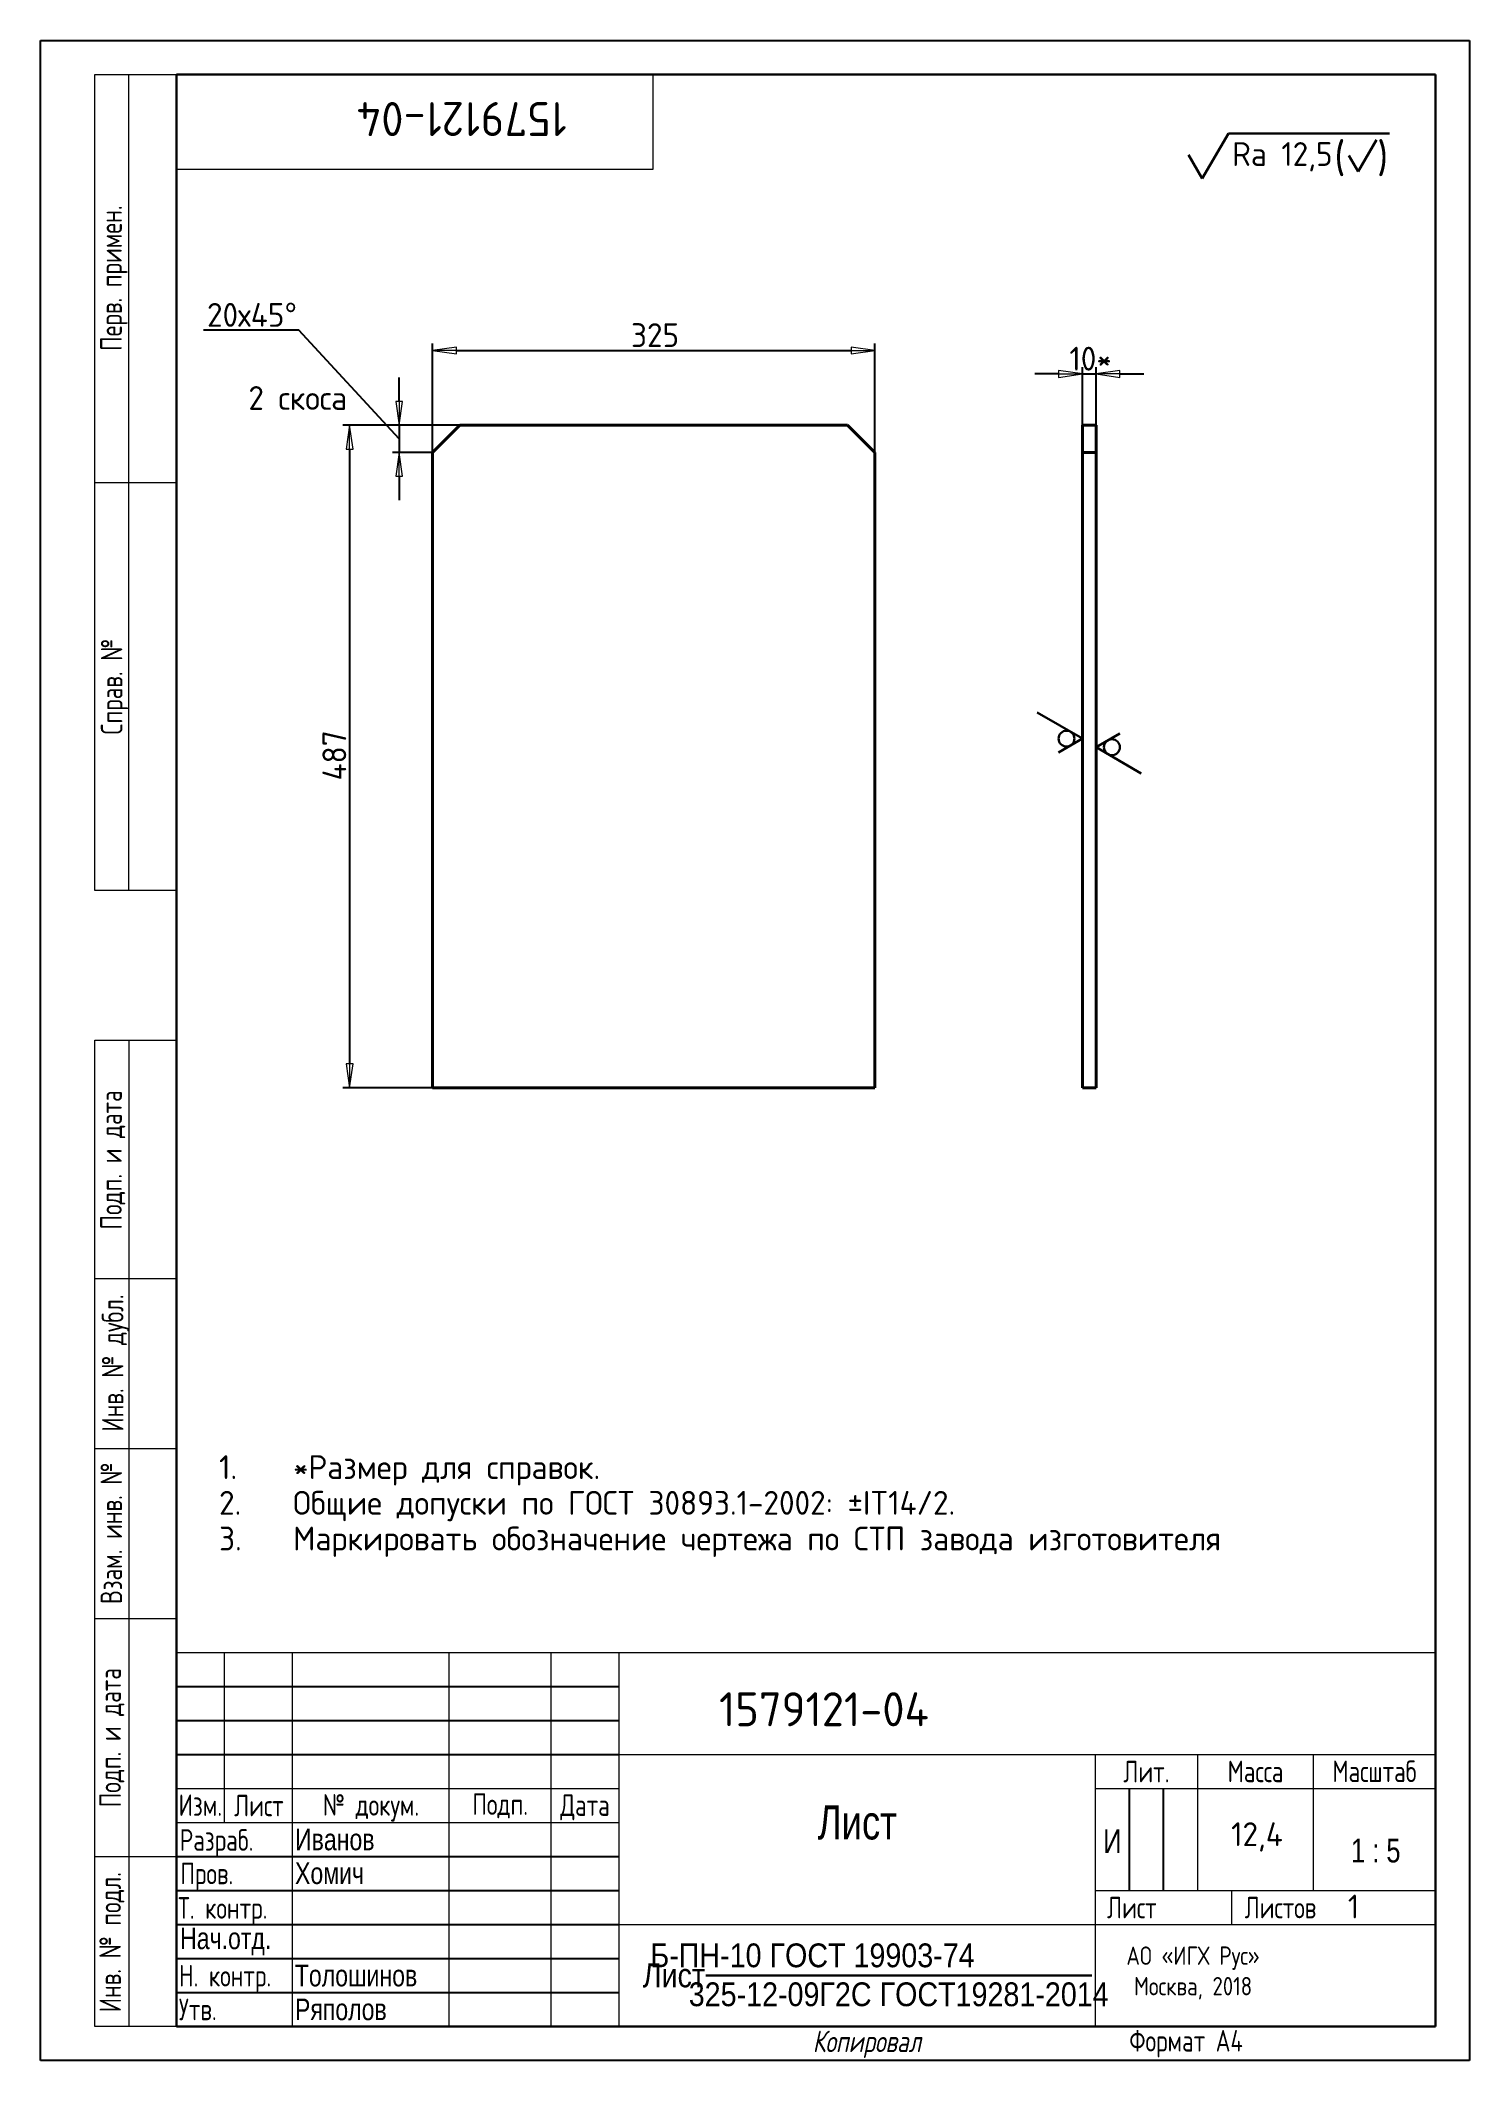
# Model space of a CAD drawing. Header units: millimetres. Extents: x 0 to 4514, y 0 to 1551.
# Drawn here: x 0 to 1050, y 0 to 1485 of the extents above.
import ezdxf
from ezdxf.enums import TextEntityAlignment as Align

# ---------------------------------------------------------------- set-up
doc = ezdxf.new("R2018")
doc.units = ezdxf.units.MM
doc.header["$LTSCALE"] = 5
for name, color, linetype, lineweight in [('Text', 3, 'Continuous', 18), ('Видимый контур (ГОСТ)', 5, 'Continuous', 40), ('Заголовок (ГОСТ)', 3, 'Continuous', 18), ('Кромка (ГОСТ)', 7, 'Continuous', 30), ('Обозначение (ГОСТ)', 3, 'Continuous', 18), ('Размер (ГОСТ)', 3, 'Continuous', 18), ('Эскизная геометрия (ГОСТ)', 3, 'Continuous', 18)]:
    doc.layers.add(name, color=color, linetype=linetype, lineweight=lineweight)
doc.styles.add('Style1_182', font='RomanS.shx', dxfattribs={"width": 0.9})
doc.styles.add('Альтернативный текст (ГОСТ)', font='arial.ttf', dxfattribs={"width": 0.8})
doc.styles.add('Обычный текст (ГОСТ)', font='GOST Common.ttf')
doc.styles.add('Стиль текста112', font='GOST Common Italic.ttf', dxfattribs={"width": 0.8})
doc.styles.add('Стиль текста137', font='GOST Common Italic.ttf', dxfattribs={"width": 0.7})
doc.styles.add('Стиль текста139', font='GOST Common Italic.ttf', dxfattribs={"width": 0.7})
doc.styles.add('Стиль текста157', font='GOST Common.ttf', dxfattribs={"width": 0.8})
doc.styles.add('Стиль текста160', font='GOST Common.ttf')
doc.styles.add('Стиль текста162', font='GOST Common.ttf', dxfattribs={"width": 0.9})
doc.styles.add('Стиль текста163', font='GOST Common.ttf', dxfattribs={"width": 0.8})
doc.styles.add('Стиль текста164', font='GOST Common.ttf', dxfattribs={"width": 0.8})
doc.styles.add('Стиль текста195', font='GOST Common.ttf', dxfattribs={"width": 1.2})
doc.styles.add('Стиль текста81', font='GOST Common Italic.ttf', dxfattribs={"width": 0.8})
doc.dimstyles.new('Обычный (ГОСТ)', dxfattribs={"dimscale": 5, "dimtxt": 3.5, "dimasz": 3.5, "dimexe": 1, "dimexo": 0, "dimgap": 0.5, "dimtad": 1, "dimrnd": 1e-08, "dimtxsty": 'Обычный текст (ГОСТ)', "dimblk": 'Filled-1', "dimcen": 0.09, "dimdle": 15, "dimclrd": 256, "dimclre": 256, "dimclrt": 256, "dimazin": 2, "dimtfac": 0.714286, "dimtdec": 3, "dimtmove": 0, "dimatfit": 3, "dimfxl": 1, "dimtolj": 1, "dimlwd": 25, "dimlwe": 25, "dimarcsym": 0})

msp = doc.modelspace()

# ---------------------------------------------------------------- texts
at = {"layer": 'Обозначение (ГОСТ)', "style": 'Обычный текст (ГОСТ)'}
for s, p in [('1. ', (131.25, 427.5)), (' *Размер для справок.', (175, 427.5)), ('2. ', (131.25, 401.25)), (' Общие допуски по ГОСТ 30893.1-2002: ±IT14/2.', (175, 401.25)), ('3. ', (131.25, 375)), (' Маркировать обозначение чертежа по СТП завода изготовителя', (175, 375))]:
    msp.add_text(s, height=17.5, dxfattribs=at).set_placement(p)
at = {"layer": 'Обозначение (ГОСТ)', "insert": (386.709, 1414.713), "char_height": 25, "width": 195.04579, "attachment_point": 1, "rotation": 180, "style": 'Стиль текста195'}
msp.add_mtext('{\\fGOST Common|b0|i0;\\H25.0000;1579121-04}', dxfattribs=at)
at = {"layer": 'Обозначение (ГОСТ)', "attachment_point": 1}
for s, insert, char_height, width, style in [('{\\fGOST Common|b0|i0;2 скоса}', (152.803, 1230.895), 17.5, 77.76644, 'Обычный текст (ГОСТ)'), ('{\\fGOST Common|b0|i0;\\H25.0000;1579121-04}', (498.573, 270.753), 25, 195.04579, 'Стиль текста195'), ('{\\fGOST Common|b0|i0;12,4}', (874.811, 175.192), 17.5, 41.1199, 'Обычный текст (ГОСТ)')]:
    msp.add_mtext(s, dxfattribs=dict(at, insert=insert, char_height=char_height, width=width, style=style))
at = {"layer": 'Обозначение (ГОСТ)', "insert": (960.565, 121.992), "char_height": 17.5, "attachment_point": 1, "style": 'Обычный текст (ГОСТ)'}
msp.add_mtext('{\\fGOST Common|b0|i0;1}', dxfattribs=at)

# ---------------------------------------------------------------- blocks, each defined once
blk = doc.blocks.new('Filled-1')
at = {"color": 0}
for p, q in [((0, 0), (-1, 0.143)), ((-1, 0.143), (-1, -0.143)), ((-1, 0), (0, 0)), ((-1, -0.143), (0, 0))]:
    blk.add_line(p, q, dxfattribs=at)
at = {"color": 0, "flags": 128}
blk.add_lwpolyline([(-1, -0.143), (0, 0), (-1, 0.143), (-1, -0.143)], dxfattribs=at)
at = {"color": 0}
blk.add_solid([(-1, -0.143), (0, 0), (-1, 0.143), (-1, -0.143)], dxfattribs=at)
blk = doc.blocks.new('*D14')
at = {"layer": 'Defpoints', "color": 0, "linetype": 'Continuous', "transparency": 16777216}
for p in [(308.1, 1202.1), (227.2, 715.1), (288.1, 715.1)]:
    blk.add_point(p, dxfattribs=at)
at = {"layer": 'Размер (ГОСТ)', "linetype": 'Continuous', "lineweight": 25, "transparency": 16777216}
for p, q in [((308.1, 1202.1), (222.2, 1202.1)), ((227.2, 1184.6), (227.2, 732.6)), ((288.1, 715.1), (222.2, 715.1))]:
    blk.add_line(p, q, dxfattribs=at)
at = {"layer": 'Размер (ГОСТ)', "linetype": 'Continuous', "lineweight": 25, "transparency": 16777216, "xscale": 17.5, "yscale": 17.5, "zscale": 17.5}
for p, rotation in [((227.2, 1202.1), 90), ((227.2, 715.1), 270)]:
    blk.add_blockref('Filled-1', p, dxfattribs=dict(at, rotation=rotation))
at = {"layer": 'Размер (ГОСТ)', "linetype": 'Continuous', "lineweight": 25, "transparency": 16777216, "insert": (207.2, 941), "char_height": 17.5, "attachment_point": 1, "rotation": 90, "style": 'Обычный текст (ГОСТ)'}
blk.add_mtext('\\A1;487', dxfattribs=at)
blk = doc.blocks.new('*D15')
at = {"layer": 'Defpoints', "color": 0, "linetype": 'Continuous', "transparency": 16777216}
for p in [(613.1, 1257.1), (288.1, 1182.1), (613.1, 1182.1)]:
    blk.add_point(p, dxfattribs=at)
at = {"layer": 'Размер (ГОСТ)', "linetype": 'Continuous', "lineweight": 25, "transparency": 16777216}
for p, q in [((288.1, 1182.1), (288.1, 1262.1)), ((305.6, 1257.1), (595.6, 1257.1)), ((613.1, 1182.1), (613.1, 1262.1))]:
    blk.add_line(p, q, dxfattribs=at)
at = {"layer": 'Размер (ГОСТ)', "linetype": 'Continuous', "lineweight": 25, "transparency": 16777216, "xscale": 17.5, "yscale": 17.5, "zscale": 17.5, "rotation": 180}
blk.add_blockref('Filled-1', (288.1, 1257.1), dxfattribs=at)
at = {"layer": 'Размер (ГОСТ)', "linetype": 'Continuous', "lineweight": 25, "transparency": 16777216, "xscale": 17.5, "yscale": 17.5, "zscale": 17.5}
blk.add_blockref('Filled-1', (613.1, 1257.1), dxfattribs=at)
at = {"layer": 'Размер (ГОСТ)', "linetype": 'Continuous', "lineweight": 25, "transparency": 16777216, "insert": (433.9, 1277.1), "char_height": 17.5, "attachment_point": 1, "style": 'Обычный текст (ГОСТ)'}
blk.add_mtext('\\A1;325', dxfattribs=at)
blk = doc.blocks.new('*D16')
at = {"layer": 'Defpoints', "color": 0, "linetype": 'Continuous', "transparency": 16777216}
for p in [(308.1, 1202.1), (263.6, 1182.1), (288.1, 1182.1)]:
    blk.add_point(p, dxfattribs=at)
at = {"layer": 'Размер (ГОСТ)', "linetype": 'Continuous', "lineweight": 25, "transparency": 16777216}
for p, q in [((189.8, 1272), (119.9, 1272)), ((263.6, 1192.1), (189.8, 1272)), ((263.6, 1219.6), (263.6, 1237.1)), ((308.1, 1202.1), (258.6, 1202.1)), ((263.6, 1202.1), (263.6, 1182.1)), ((263.6, 1202.1), (263.6, 1182.1)), ((288.1, 1182.1), (258.6, 1182.1)), ((263.6, 1164.6), (263.6, 1147.1))]:
    blk.add_line(p, q, dxfattribs=at)
at = {"layer": 'Размер (ГОСТ)', "linetype": 'Continuous', "lineweight": 25, "transparency": 16777216, "xscale": 17.5, "yscale": 17.5, "zscale": 17.5}
for p, rotation in [((263.6, 1202.1), 270), ((263.6, 1182.1), 90)]:
    blk.add_blockref('Filled-1', p, dxfattribs=dict(at, rotation=rotation))
at = {"layer": 'Размер (ГОСТ)', "linetype": 'Continuous', "lineweight": 25, "transparency": 16777216, "insert": (122.4, 1292), "char_height": 17.5, "attachment_point": 1, "style": 'Обычный текст (ГОСТ)'}
blk.add_mtext('\\A1;\\fGOST Common|b0|i0;\\H17.5000;20х45\\fAIGDT|b0|i0;\\H17.5000;~', dxfattribs=at)
blk = doc.blocks.new('Обозначение шероховатости_4')
at = {"layer": 'Эскизная геометрия (ГОСТ)', "lineweight": 30}
for p, q in [((0, 0), (1.097, 1.9)), ((1.097, 1.9), (7.864, 1.9)), ((-0.577, 1), (0, 0)), ((6.158, 0.967), (6.543, 0.3)), ((6.543, 0.3), (7.313, 1.633))]:
    blk.add_line(p, q, dxfattribs=at)
at = {"layer": 'Обозначение (ГОСТ)', "attachment_point": 7, "style": 'Обычный текст (ГОСТ)'}
for s, insert, char_height in [('\\A1;\\fGOST Common|b0|i0;\\H1.0000;Ra 12,5', (1.251, 0.3), 1), ('\\A1;\\fGOST Common|b0|i0;\\H1.3000;(', (5.543, 0.1), 1.3), ('\\A1;\\fGOST Common|b0|i0;\\H1.3000;)', (7.343, 0.1), 1.3)]:
    blk.add_mtext(s, dxfattribs=dict(at, insert=insert, char_height=char_height))
blk = doc.blocks.new('ГОСТ - Доп. графы 1')
at = {"layer": 'Эскизная геометрия (ГОСТ)'}
for p, q in [((-12, 0), (-12, 145)), ((-12, 145), (0, 145)), ((-7, 145), (-7, 0)), ((-12, 110), (-7, 110)), ((-7, 110), (0, 110)), ((-12, 85), (-7, 85)), ((-7, 85), (0, 85)), ((-12, 60), (-7, 60)), ((-7, 60), (0, 60)), ((-12, 25), (-7, 25)), ((-7, 25), (0, 25)), ((0, 0), (-12, 0))]:
    blk.add_line(p, q, dxfattribs=at)
at = {"layer": 'Обозначение (ГОСТ)', "char_height": 3.17, "attachment_point": 5, "rotation": 90, "style": 'Альтернативный текст (ГОСТ)'}
for s, insert, width in [('\\fGOST Common|b0|i0;\\H3.1700;Подп. и дата', (-9.37, 127.41), 34.7679), ('\\fGOST Common|b0|i0;\\H3.1700;Инв. № дубл.', (-8.95, 97.55), 24.8438), ('\\fGOST Common|b0|i0;\\H3.1700;Взам. инв. №', (-9.58, 72.53), 24.8669), ('\\fGOST Common|b0|i0;\\H3.1700;Подп. и дата', (-9.5, 42.47), 35.1486), ('\\fGOST Common|b0|i0;\\H3.1700;Инв. № подл.', (-9.5, 12.41), 24.9618)]:
    blk.add_mtext(s, dxfattribs=dict(at, insert=insert, width=width))
at = {"layer": 'Обозначение (ГОСТ)', "style": 'Стиль текста112', "width": 0.8}
for tag, p in [('Подп._и_дата_2', (-3.53, 127.51)), ('Инв._номер_дубликата', (-3.41, 97.47)), ('Взамен_инв._номера', (-3.46, 72.53)), ('Подп._и_дата_1', (-3.42, 42.35)), ('ИНВЕНТАРНЫЙ_НОМЕР', (-3.33, 12.68))]:
    blk.add_attdef(tag, text='', height=3.17, rotation=90, dxfattribs=at).set_placement(p, align=Align.MIDDLE_CENTER)
blk = doc.blocks.new('ГОСТ - Доп. графы 2')
at = {"layer": 'Эскизная геометрия (ГОСТ)'}
for p, q in [((-12, 0), (-12, 120)), ((-12, 120), (0, 120)), ((-7, 0), (-7, 120)), ((-12, 60), (0, 60)), ((0, 0), (-12, 0))]:
    blk.add_line(p, q, dxfattribs=at)
at = {"layer": 'Обозначение (ГОСТ)', "char_height": 3.17, "attachment_point": 5, "rotation": 90, "style": 'Альтернативный текст (ГОСТ)'}
for s, insert, width in [('\\fGOST Common|b0|i0;\\H3.1700;Перв. примен.', (-9.19, 90.05), 60.0143), ('\\fGOST Common|b0|i0;\\H3.1700;Справ. №', (-9.1, 30), 59.9357)]:
    blk.add_mtext(s, dxfattribs=dict(at, insert=insert, width=width))
at = {"layer": 'Обозначение (ГОСТ)', "style": 'Стиль текста112', "width": 0.8}
for tag, p in [('Первичная_применяемость', (-3.65, 90.03)), ('Справочный_номер', (-3.55, 30.02))]:
    blk.add_attdef(tag, text='', height=3.17, rotation=90, dxfattribs=at).set_placement(p, align=Align.MIDDLE_CENTER)
blk = doc.blocks.new('ГОСТ - Доп. графы 3')
at = {"layer": 'Эскизная геометрия (ГОСТ)'}
for p, q in [((0, 0), (70, 0)), ((70, 0), (70, -14)), ((70, -14), (0, -14))]:
    blk.add_line(p, q, dxfattribs=at)
at = {"layer": 'Обозначение (ГОСТ)', "style": 'Стиль текста164', "width": 0.8}
blk.add_attdef('ОБОЗНАЧЕНИЕ', text='', height=5, rotation=180, dxfattribs=at).set_placement((34.94, -6.97), align=Align.MIDDLE_CENTER)
blk = doc.blocks.new('Основные надписи ГОСТ - Форма 1')
at = {"layer": 'Заголовок (ГОСТ)'}
for p, q in [((0, 0), (0, 55)), ((0, 0), (0, 55)), ((0, 55), (185, 55)), ((7, 55), (7, 30)), ((17, 55), (17, 0)), ((40, 55), (40, 0)), ((55, 55), (55, 0)), ((65, 55), (65, 0)), ((185, 0), (185, 55)), ((65, 40), (185, 40)), ((135, 40), (135, 0)), ((150, 40), (150, 20)), ((167, 40), (167, 20)), ((0, 35), (65, 35)), ((135, 35), (185, 35)), ((0, 30), (65, 30)), ((135, 20), (185, 20)), ((155, 20), (155, 15)), ((65, 15), (185, 15)), ((185, 0), (0, 0))]:
    blk.add_line(p, q, dxfattribs=at)
at = {"layer": 'Заголовок (ГОСТ)', "linetype": 'Continuous', "lineweight": 25}
for p, q in [((0, 50), (65, 50)), ((0, 45), (65, 45)), ((0, 40), (65, 40)), ((140, 35), (140, 20)), ((145, 35), (145, 20)), ((0, 25), (65, 25)), ((0, 20), (65, 20)), ((0, 15), (65, 15)), ((0, 10), (65, 10)), ((0, 5), (65, 5))]:
    blk.add_line(p, q, dxfattribs=at)
at = {"layer": 'Заголовок (ГОСТ)', "lineweight": 30}
blk.add_line((77.76, 7.5), (134.47, 7.5), dxfattribs=at)
at = {"layer": 'Text', "insert": (149.37, 7.87), "char_height": 2.7, "width": 28.5042, "attachment_point": 5, "line_spacing_factor": 0.996, "style": 'Style1_182'}
blk.add_mtext('\\FRomanS|b0|i0;\\W0.79;{\\FRomanS|b0|i0;\\W0.79;АО }«{ИГХ Рус}»{\\PМосква, 2018}', dxfattribs=at)
at = {"layer": 'Заголовок (ГОСТ)', "char_height": 3.17, "style": 'Альтернативный текст (ГОСТ)'}
for s, insert, width, attachment_point in [('\\fGOST Common|b0|i0;\\H3.1700;Лит.', (142.52, 37.49), 14.9766, 5), ('\\fGOST Common|b0|i0;\\H3.1700;Масса', (158.55, 37.51), 16.9878, 5), ('\\fGOST Common|b0|i0;\\H3.1700;Масштаб', (176.02, 37.53), 17.8316, 5), ('\\fGOST Common|b0|i0;\\H3.1700;Изм.', (3.5, 32.56), 6.9635, 5), ('\\fGOST Common|b0|i0;\\H3.1700;Лист', (12.1, 32.5), 10.0029, 5), ('\\fGOST Common|b0|i0;\\H3.1700;№ докум.', (28.58, 32.16), 22.9069, 5), ('\\fGOST Common|b0|i0;\\H3.1700;Подп.', (47.56, 32.45), 14.879, 5), ('\\fGOST Common|b0|i0;\\H3.1700;Дата', (60.02, 32.24), 9.9614, 5), ('\\fGOST Common|b0|i0;\\H3.1700;Разраб.', (0.47, 27), 16.9971, 4), ('\\fGOST Common|b0|i0;\\H3.1700;Пров.', (0.56, 22.08), 17.0192, 4), ('\\fGOST Common|b0|i0;\\H3.1700;Т. контр.', (0.23, 17.01), 16.9554, 4), ('\\fGOST Common|b0|i0;\\H3.1700;Лист', (140.37, 17.5), 10.5071, 5), ('\\fGOST Common|b0|i0;\\H3.1700;Листов', (162.21, 17.5), 14.3668, 5), ('\\fGOST Common|b0|i0;\\H3.1700;Н. контр.', (0.36, 7.05), 16.9999, 4), ('\\fGOST Common|b0|i0;\\H3.1700;Утв.', (0.34, 2.52), 17.0083, 4), ('\\fGOST Common|b0|i1;\\H3.1700;Копировал', (93.48, -0.59), 19.7871, 1)]:
    blk.add_mtext(s, dxfattribs=dict(at, insert=insert, width=width, attachment_point=attachment_point))
at = {"layer": 'Заголовок (ГОСТ)'}
for tag, height, style, width, p in [('Изм1', 2.89, 'Стиль текста137', 0.7, (3.51, 52.52)), ('Лист1', 2.89, 'Стиль текста137', 0.7, (12.03, 52.52)), ('Докум1', 2.89, 'Стиль текста137', 0.7, (28.54, 52.48)), ('Изм2', 2.89, 'Стиль текста137', 0.7, (3.5, 47.52)), ('Лист2', 2.89, 'Стиль текста137', 0.7, (12.01, 47.5)), ('Докум2', 2.89, 'Стиль текста137', 0.7, (28.53, 47.5)), ('Изм3', 2.89, 'Стиль текста137', 0.7, (3.5, 42.5)), ('Лист3', 2.89, 'Стиль текста137', 0.7, (12.01, 42.51)), ('Докум3', 2.89, 'Стиль текста137', 0.7, (28.51, 42.48)), ('Изм4', 2.89, 'Стиль текста137', 0.7, (3.51, 37.5)), ('Лист4', 2.89, 'Стиль текста137', 0.7, (12, 37.53)), ('Докум4', 2.89, 'Стиль текста137', 0.7, (28.51, 37.52)), ('ЗАГОЛОВОК', 5, 'Стиль текста164', 0.8, (100.03, 29.98)), ('Литера2', 3.5, 'Стиль текста81', 0.8, (142.51, 27.22)), ('Литера', 3.5, 'Стиль текста157', 0.8, (137.52, 27.25)), ('Литера3', 3.5, 'Стиль текста81', 0.8, (147.52, 27.21)), ('Масштаб', 3.5, 'Стиль текста157', 0.8, (176.21, 25.86)), ('Тип_документа', 3.17, 'Стиль текста163', 0.8, (100.08, 17.56))]:
    blk.add_attdef(tag, text='', height=height, dxfattribs=dict(at, style=style, width=width)).set_placement(p, align=Align.MIDDLE_CENTER)
for tag, height, style, width, p in [('Подп1', 2.89, 'Стиль текста137', 0.7, (40.01, 52.51)), ('Дата1', 2, 'Стиль текста139', 0.7, (55.01, 52.51)), ('Подп2', 2.89, 'Стиль текста137', 0.7, (40.01, 47.5)), ('Дата2', 2, 'Стиль текста139', 0.7, (55.01, 47.49)), ('Подп3', 2.89, 'Стиль текста137', 0.7, (40.01, 42.51)), ('Дата3', 2, 'Стиль текста139', 0.7, (55.02, 42.52)), ('Подп4', 2.89, 'Стиль текста137', 0.7, (40.01, 37.51)), ('Дата4', 2, 'Стиль текста139', 0.7, (55.02, 37.51)), ('АВТОР', 3.17, 'Стиль текста163', 0.8, (17.41, 27.49)), ('Разработал_Подп.', 2.89, 'Стиль текста137', 0.7, (40.05, 27.51)), ('ДАТА_СОЗДАНИЯ', 2, 'Стиль текста139', 0.7, (55.01, 27.51)), ('ПРОВЕРИЛ', 3.17, 'Стиль текста163', 0.8, (17.41, 22.53)), ('Проверил_Подп.', 2.89, 'Стиль текста137', 0.7, (40.05, 22.52)), ('ДАТА_ПРОВЕРКИ', 2, 'Стиль текста139', 0.7, (55.02, 22.51)), ('ТЕХНОЛОГ', 3.17, 'Стиль текста163', 0.8, (17.33, 17.54)), ('Технолог_Подп.', 2.89, 'Стиль текста137', 0.7, (40.05, 17.51)), ('Технолог_Дата', 2, 'Стиль текста139', 0.7, (55.01, 17.5)), ('Должность_руководителя', 3.17, 'Стиль текста163', 0.8, (0.52, 12.51)), ('НАЧ._ОТДЕЛА', 3.17, 'Стиль текста163', 0.8, (17.46, 12.45)), ('Руководитель_Подп.', 2.89, 'Стиль текста137', 0.7, (40.01, 12.5)), ('Руководитель_Дата', 2, 'Стиль текста139', 0.7, (55.01, 12.51)), ('НОРМОКОНТРОЛЬ', 3.17, 'Стиль текста163', 0.8, (17.37, 7.48)), ('Нормоконтроль_Подп.', 2.89, 'Стиль текста137', 0.7, (40.05, 7.52)), ('ДАТА_НОРМОКОНТРОЛЯ', 2, 'Стиль текста139', 0.7, (55.02, 7.51)), ('УТВЕРДИЛ', 3.17, 'Стиль текста163', 0.8, (17.4, 2.51)), ('Утвердил_Подп.', 2.89, 'Стиль текста137', 0.7, (40.05, 2.51)), ('ДАТА_УТВЕРЖДЕНИЯ', 2, 'Стиль текста139', 0.7, (55.01, 2.5))]:
    blk.add_attdef(tag, text='', height=height, dxfattribs=dict(at, style=style, width=width)).set_placement(p, align=Align.MIDDLE_LEFT)
at = {"layer": 'Заголовок (ГОСТ)', "style": 'Стиль текста160'}
blk.add_attdef('ОБОЗНАЧЕНИЕ', text='', height=5, dxfattribs=at).set_placement((125.33, 47.56), align=Align.MIDDLE_CENTER)
at = {"layer": 'Заголовок (ГОСТ)', "style": 'Стиль текста162', "width": 0.9}
blk.add_attdef('Материал_Класс', text='', height=3.5, dxfattribs=at).set_placement((77.66, 7.5), align=Align.MIDDLE_RIGHT)
blk.add_attdef('Материал_Наим.', text='', height=3.5, dxfattribs=at).set_placement((93.46, 7.51), align=Align.BOTTOM_CENTER)
blk.add_attdef('Материал_ГОСТ', text='', height=3.5, dxfattribs=at).set_placement((106.11, 6.5), align=Align.TOP_CENTER)
blk = doc.blocks.new('Рамки ГОСТ_ граница 297x210_2')
at = {"layer": 'Кромка (ГОСТ)', "lineweight": 25}
for p, q in [((0, 0), (0, 297)), ((0, 297), (210, 297)), ((210, 297), (210, 0)), ((210, 0), (0, 0))]:
    blk.add_line(p, q, dxfattribs=at)
at = {"layer": 'Кромка (ГОСТ)'}
for p, q in [((205, 292), (20, 292)), ((20, 292), (20, 5)), ((205, 5), (205, 292)), ((20, 5), (205, 5))]:
    blk.add_line(p, q, dxfattribs=at)
at = {"layer": 'Кромка (ГОСТ)', "insert": (160, 4.5), "char_height": 3.17, "attachment_point": 1, "style": 'Альтернативный текст (ГОСТ)'}
blk.add_mtext('\\A1;\\fGOST Common|b0|i0;\\H3.1700;Формат A4', dxfattribs=at)
blk = doc.blocks.new('Обозначение шероховатости_5')
at = {"layer": 'Эскизная геометрия (ГОСТ)', "lineweight": 30}
for p, q in [((0, 0), (1.097, 1.9)), ((-0.577, 1), (0, 0))]:
    blk.add_line(p, q, dxfattribs=at)
blk.add_circle((0, 0.667), 0.333, dxfattribs=at)
blk = doc.blocks.new('Обозначение шероховатости_6')
at = {"layer": 'Эскизная геометрия (ГОСТ)', "lineweight": 30}
for p, q in [((0, 0), (1.097, 1.9)), ((-0.577, 1), (0, 0))]:
    blk.add_line(p, q, dxfattribs=at)
blk.add_circle((0, 0.667), 0.333, dxfattribs=at)
blk = doc.blocks.new('*D19')
at = {"layer": 'Defpoints', "color": 0, "linetype": 'Continuous', "transparency": 16777216}
for p in [(775.6, 1239.8), (765.6, 1182.1), (775.6, 1182.1)]:
    blk.add_point(p, dxfattribs=at)
at = {"layer": 'Размер (ГОСТ)', "linetype": 'Continuous', "lineweight": 25, "transparency": 16777216}
for p, q in [((748.1, 1239.8), (730.6, 1239.8)), ((765.6, 1182.1), (765.6, 1244.8)), ((765.6, 1239.8), (775.6, 1239.8)), ((775.6, 1182.1), (775.6, 1244.8)), ((793.1, 1239.8), (810.6, 1239.8))]:
    blk.add_line(p, q, dxfattribs=at)
at = {"layer": 'Размер (ГОСТ)', "linetype": 'Continuous', "lineweight": 25, "transparency": 16777216, "xscale": 17.5, "yscale": 17.5, "zscale": 17.5}
blk.add_blockref('Filled-1', (765.6, 1239.8), dxfattribs=at)
at = {"layer": 'Размер (ГОСТ)', "linetype": 'Continuous', "lineweight": 25, "transparency": 16777216, "xscale": 17.5, "yscale": 17.5, "zscale": 17.5, "rotation": 180}
blk.add_blockref('Filled-1', (775.6, 1239.8), dxfattribs=at)
at = {"layer": 'Размер (ГОСТ)', "linetype": 'Continuous', "lineweight": 25, "transparency": 16777216, "insert": (756, 1259.8), "char_height": 17.5, "attachment_point": 1, "style": 'Обычный текст (ГОСТ)'}
blk.add_mtext('\\A1;\\fGOST Common|b0|i0;\\H17.5000;10*', dxfattribs=at)

# ---------------------------------------------------------------- dimensions: what is measured, and where the dimension line sits
at = {"layer": 'Размер (ГОСТ)', "linetype": 'Continuous', "lineweight": 25}
dim = msp.add_linear_dim(base=(263.554, 1182.056), p1=(308.061, 1202.056), p2=(288.061, 1182.056), angle=90, text='\\fGOST Common|b0|i0;\\H17.5000;<>х45\\fAIGDT|b0|i0;\\H17.5000;~', dimstyle='Обычный (ГОСТ)', override={"dimgap": 0.5, "dimtih": 1, "dimtoh": 1, "dimdec": 2, "dimtol": 0, "dimlim": 0, "dimtp": 0, "dimtm": 0, "dimtdec": 3, "dimtofl": 1, "dimtmove": 1, "dimatfit": 1}, dxfattribs=at)
dim.commit()
dim.dimension.update_dxf_attribs({"geometry": '*D16', "text_midpoint": (187.299, 1272.02), "dimtype": 160})
for base, p1, p2, angle, picture, middle in [((613.061, 1257.056), (288.061, 1182.056), (613.061, 1182.056), 180, '*D15', (450.561, 1257.056)), ((227.243, 715.056), (308.061, 1202.056), (288.061, 715.056), 90, '*D14', (227.243, 958.556))]:
    dim = msp.add_linear_dim(base=base, p1=p1, p2=p2, angle=angle, dimstyle='Обычный (ГОСТ)', override={"dimgap": 0.5, "dimdec": 2, "dimtol": 0, "dimlim": 0, "dimtp": 0, "dimtm": 0, "dimtdec": 3, "dimtofl": 0, "dimatfit": 1}, dxfattribs=at)
    dim.commit()
    dim.dimension.update_dxf_attribs({"geometry": picture, "text_midpoint": middle, "dimtype": 160})
dim = msp.add_linear_dim(base=(775.552, 1239.796), p1=(765.552, 1182.056), p2=(775.552, 1182.056), text='\\fGOST Common|b0|i0;\\H17.5000;<>*', dimstyle='Обычный (ГОСТ)', override={"dimgap": 0.5, "dimdec": 2, "dimtol": 0, "dimlim": 0, "dimtp": 0, "dimtm": 0, "dimtdec": 3, "dimtofl": 1, "dimatfit": 1}, dxfattribs=at)
dim.commit()
dim.dimension.update_dxf_attribs({"geometry": '*D19', "text_midpoint": (770.552, 1239.796), "dimtype": 160})

# ---------------------------------------------------------------- linework, layer by layer
at = {"layer": 'Видимый контур (ГОСТ)'}
for p, q in [((288.061, 1182.056), (308.061, 1202.056)), ((593.061, 1202.056), (308.061, 1202.056)), ((593.061, 1202.056), (613.061, 1182.056)), ((765.552, 1202.056), (765.552, 1182.056)), ((775.552, 1202.056), (765.552, 1202.056)), ((775.552, 1182.056), (775.552, 1202.056)), ((288.061, 1182.056), (288.061, 715.056)), ((613.061, 715.056), (613.061, 1182.056)), ((765.552, 1182.056), (775.552, 1182.056)), ((765.552, 715.056), (765.552, 1182.056)), ((775.552, 1182.056), (775.552, 715.056)), ((288.061, 715.056), (613.061, 715.056)), ((775.552, 715.056), (765.552, 715.056))]:
    msp.add_line(p, q, dxfattribs=at)

# ---------------------------------------------------------------- block references
for name, p, xscale, yscale, zscale in [('Рамки ГОСТ_ граница 297x210_2', (0, 0), 5, 5, 5), ('Обозначение шероховатости_4', (853.623, 1383.405), 17.49999970197678, 17.49999970197678, 17.49999970197678)]:
    msp.add_blockref(name, p, dxfattribs=dict(xscale=xscale, yscale=yscale, zscale=zscale))
ref = msp.add_blockref('ГОСТ - Доп. графы 2', (100, 860), dxfattribs=dict(xscale=5, yscale=5, zscale=5))
lines = msp.add_mtext('\\W0.8000;', dxfattribs={"layer": 'Обозначение (ГОСТ)', "insert": (82.244, 1010.083), "char_height": 15.85, "width": 299.03149, "attachment_point": 5, "rotation": 90, "style": 'Стиль текста112'})
ref.add_attrib('Справочный_номер', '', (82.244, 1010.083)).embed_mtext(lines)
lines = msp.add_mtext('\\W0.8000;', dxfattribs={"layer": 'Обозначение (ГОСТ)', "insert": (81.747, 1310.137), "char_height": 15.85, "width": 299.02241, "attachment_point": 5, "rotation": 90, "style": 'Стиль текста112'})
ref.add_attrib('Первичная_применяемость', '', (81.747, 1310.137)).embed_mtext(lines)
ref = msp.add_blockref('ГОСТ - Доп. графы 3', (100, 1460), dxfattribs=dict(xscale=5, yscale=5, zscale=5))
lines = msp.add_mtext('\\W0.8000;', dxfattribs={"layer": 'Обозначение (ГОСТ)', "insert": (274.711, 1425.162), "char_height": 25, "width": 350.62419, "attachment_point": 5, "rotation": 180, "style": 'Стиль текста164'})
ref.add_attrib('ОБОЗНАЧЕНИЕ', '', (274.711, 1425.162)).embed_mtext(lines)
at = {"xscale": 17.49999970197678, "yscale": 17.49999970197678, "zscale": 17.49999970197678}
for name, p, rotation in [('Обозначение шероховатости_5', (765.552, 971.747), 90), ('Обозначение шероховатости_6', (775.552, 965.415), 270)]:
    msp.add_blockref(name, p, dxfattribs=dict(at, rotation=rotation))
ref = msp.add_blockref('ГОСТ - Доп. графы 1', (100, 25), dxfattribs=dict(xscale=5, yscale=5, zscale=5))
lines = msp.add_mtext('\\W0.8000;', dxfattribs={"layer": 'Обозначение (ГОСТ)', "insert": (82.888, 236.762), "char_height": 15.85, "width": 175.52249, "attachment_point": 5, "rotation": 90, "style": 'Стиль текста112'})
ref.add_attrib('Подп._и_дата_1', '', (82.888, 236.762)).embed_mtext(lines)
lines = msp.add_mtext('\\W0.8000;', dxfattribs={"layer": 'Обозначение (ГОСТ)', "insert": (82.34, 662.554), "char_height": 15.85, "width": 175.52249, "attachment_point": 5, "rotation": 90, "style": 'Стиль текста112'})
ref.add_attrib('Подп._и_дата_2', '', (82.34, 662.554)).embed_mtext(lines)
lines = msp.add_mtext('\\W0.8000;', dxfattribs={"layer": 'Обозначение (ГОСТ)', "insert": (82.969, 512.329), "char_height": 15.85, "width": 124.27133, "attachment_point": 5, "rotation": 90, "style": 'Стиль текста112'})
ref.add_attrib('Инв._номер_дубликата', '', (82.969, 512.329)).embed_mtext(lines)
lines = msp.add_mtext('\\W0.8000;', dxfattribs={"layer": 'Обозначение (ГОСТ)', "insert": (82.701, 387.645), "char_height": 15.85, "width": 124.00153, "attachment_point": 5, "rotation": 90, "style": 'Стиль текста112'})
ref.add_attrib('Взамен_инв._номера', '', (82.701, 387.645)).embed_mtext(lines)
lines = msp.add_mtext('\\W0.8000;', dxfattribs={"layer": 'Обозначение (ГОСТ)', "insert": (83.355, 88.415), "char_height": 15.85, "width": 124.45454, "attachment_point": 5, "rotation": 90, "style": 'Стиль текста112'})
ref.add_attrib('ИНВЕНТАРНЫЙ_НОМЕР', '', (83.355, 88.415)).embed_mtext(lines)
ref = msp.add_blockref('Основные надписи ГОСТ - Форма 1', (100, 25), dxfattribs=dict(xscale=5, yscale=5, zscale=5))
lines = msp.add_mtext('\\W0.7000;', dxfattribs={"layer": 'Заголовок (ГОСТ)', "insert": (160.06, 237.538), "char_height": 14.4552, "width": 49.89031, "attachment_point": 5, "style": 'Стиль текста137'})
ref.add_attrib('Лист3', '', (160.06, 237.538)).embed_mtext(lines)
lines = msp.add_mtext('\\W0.7000;', dxfattribs={"layer": 'Заголовок (ГОСТ)', "insert": (160.021, 212.632), "char_height": 14.4552, "width": 49.9679, "attachment_point": 5, "style": 'Стиль текста137'})
ref.add_attrib('Лист4', '', (160.021, 212.632)).embed_mtext(lines)
lines = msp.add_mtext('\\W0.7000;', dxfattribs={"layer": 'Заголовок (ГОСТ)', "insert": (242.574, 212.6), "char_height": 14.4552, "width": 114.87031, "attachment_point": 5, "style": 'Стиль текста137'})
ref.add_attrib('Докум4', '', (242.574, 212.6)).embed_mtext(lines)
lines = msp.add_mtext('\\W0.7000;', dxfattribs={"layer": 'Заголовок (ГОСТ)', "insert": (160.06, 262.522), "char_height": 14.4552, "width": 49.89031, "attachment_point": 5, "style": 'Стиль текста137'})
ref.add_attrib('Лист2', '', (160.06, 262.522)).embed_mtext(lines)
lines = msp.add_mtext('\\W0.7000;', dxfattribs={"layer": 'Заголовок (ГОСТ)', "insert": (117.563, 212.522), "char_height": 14.4552, "width": 35.01999, "attachment_point": 5, "style": 'Стиль текста137'})
ref.add_attrib('Изм4', '', (117.563, 212.522)).embed_mtext(lines)
lines = msp.add_mtext('\\W0.7000;', dxfattribs={"layer": 'Заголовок (ГОСТ)', "insert": (117.522, 262.603), "char_height": 14.4552, "width": 34.93835, "attachment_point": 5, "style": 'Стиль текста137'})
ref.add_attrib('Изм2', '', (117.522, 262.603)).embed_mtext(lines)
lines = msp.add_mtext('\\W0.7000;', dxfattribs={"layer": 'Заголовок (ГОСТ)', "insert": (160.155, 287.581), "char_height": 14.4552, "width": 49.96569, "attachment_point": 5, "style": 'Стиль текста137'})
ref.add_attrib('Лист1', '', (160.155, 287.581)).embed_mtext(lines)
lines = msp.add_mtext('\\W0.7000;', dxfattribs={"layer": 'Заголовок (ГОСТ)', "insert": (117.563, 287.582), "char_height": 14.4552, "width": 35.01999, "attachment_point": 5, "style": 'Стиль текста137'})
ref.add_attrib('Изм1', '', (117.563, 287.582)).embed_mtext(lines)
lines = msp.add_mtext('\\W0.7000;', dxfattribs={"layer": 'Заголовок (ГОСТ)', "insert": (117.522, 237.501), "char_height": 14.4552, "width": 35.10162, "attachment_point": 5, "style": 'Стиль текста137'})
ref.add_attrib('Изм3', '', (117.522, 237.501)).embed_mtext(lines)
lines = msp.add_mtext('\\W0.7000;', dxfattribs={"layer": 'Заголовок (ГОСТ)', "insert": (242.63, 262.484), "char_height": 14.4552, "width": 114.89121, "attachment_point": 5, "style": 'Стиль текста137'})
ref.add_attrib('Докум2', '', (242.63, 262.484)).embed_mtext(lines)
lines = msp.add_mtext('\\W0.7000;', dxfattribs={"layer": 'Заголовок (ГОСТ)', "insert": (242.708, 287.416), "char_height": 14.4552, "width": 114.73489, "attachment_point": 5, "style": 'Стиль текста137'})
ref.add_attrib('Докум1', '', (242.708, 287.416)).embed_mtext(lines)
lines = msp.add_mtext('\\W0.7000;', dxfattribs={"layer": 'Заголовок (ГОСТ)', "insert": (300.072, 212.529), "char_height": 14.4552, "width": 74.82929, "attachment_point": 4, "style": 'Стиль текста137'})
ref.add_attrib('Подп4', '', (300.072, 212.529)).embed_mtext(lines)
lines = msp.add_mtext('\\W0.80000;Хомич', dxfattribs={"layer": 'Заголовок (ГОСТ)', "insert": (187.041, 137.629), "char_height": 15.85, "width": 112.75832, "attachment_point": 4, "style": 'Стиль текста163'})
ref.add_attrib('ПРОВЕРИЛ', '', (187.041, 137.629)).embed_mtext(lines)
lines = msp.add_mtext('\\W0.7000;', dxfattribs={"layer": 'Заголовок (ГОСТ)', "insert": (242.552, 237.396), "char_height": 14.4552, "width": 114.73489, "attachment_point": 5, "style": 'Стиль текста137'})
ref.add_attrib('Докум3', '', (242.552, 237.396)).embed_mtext(lines)
lines = msp.add_mtext('\\W0.7000;', dxfattribs={"layer": 'Заголовок (ГОСТ)', "insert": (300.072, 262.513), "char_height": 14.4552, "width": 74.92808, "attachment_point": 4, "style": 'Стиль текста137'})
ref.add_attrib('Подп2', '', (300.072, 262.513)).embed_mtext(lines)
lines = msp.add_mtext('\\W0.8000;', dxfattribs={"layer": 'Заголовок (ГОСТ)', "insert": (187.308, 87.228), "char_height": 15.85, "width": 112.77503, "attachment_point": 4, "style": 'Стиль текста163'})
ref.add_attrib('НАЧ._ОТДЕЛА', '', (187.308, 87.228)).embed_mtext(lines)
lines = msp.add_mtext('\\W0.8000;', dxfattribs={"layer": 'Заголовок (ГОСТ)', "insert": (186.669, 112.714), "char_height": 15.85, "width": 113.35496, "attachment_point": 4, "style": 'Стиль текста163'})
ref.add_attrib('ТЕХНОЛОГ', '', (186.669, 112.714)).embed_mtext(lines)
lines = msp.add_mtext('\\W0.80000;Нач.отд.', dxfattribs={"layer": 'Заголовок (ГОСТ)', "insert": (102.608, 87.571), "char_height": 15.85, "width": 82.37981, "attachment_point": 4, "style": 'Стиль текста163'})
ref.add_attrib('Должность_руководителя', '', (102.608, 87.571)).embed_mtext(lines)
lines = msp.add_mtext('\\W0.7000;', dxfattribs={"layer": 'Заголовок (ГОСТ)', "insert": (375.043, 162.556), "char_height": 10, "width": 49.90206, "attachment_point": 4, "style": 'Стиль текста139'})
ref.add_attrib('ДАТА_СОЗДАНИЯ', '', (375.043, 162.556)).embed_mtext(lines)
lines = msp.add_mtext('\\W0.80000;Толошинов', dxfattribs={"layer": 'Заголовок (ГОСТ)', "insert": (186.873, 62.403), "char_height": 15.85, "width": 113.34509, "attachment_point": 4, "style": 'Стиль текста163'})
ref.add_attrib('НОРМОКОНТРОЛЬ', '', (186.873, 62.403)).embed_mtext(lines)
lines = msp.add_mtext('\\W0.80000;Ряполов', dxfattribs={"layer": 'Заголовок (ГОСТ)', "insert": (187.003, 37.533), "char_height": 15.85, "width": 113.06476, "attachment_point": 4, "style": 'Стиль текста163'})
ref.add_attrib('УТВЕРДИЛ', '', (187.003, 37.533)).embed_mtext(lines)
lines = msp.add_mtext('\\W0.7000;', dxfattribs={"layer": 'Заголовок (ГОСТ)', "insert": (375.074, 112.514), "char_height": 10, "width": 49.93164, "attachment_point": 4, "style": 'Стиль текста139'})
ref.add_attrib('Технолог_Дата', '', (375.074, 112.514)).embed_mtext(lines)
lines = msp.add_mtext('\\W0.7000;', dxfattribs={"layer": 'Заголовок (ГОСТ)', "insert": (375.11, 137.548), "char_height": 10, "width": 49.78845, "attachment_point": 4, "style": 'Стиль текста139'})
ref.add_attrib('ДАТА_ПРОВЕРКИ', '', (375.11, 137.548)).embed_mtext(lines)
lines = msp.add_mtext('\\W0.7000;', dxfattribs={"layer": 'Заголовок (ГОСТ)', "insert": (300.072, 237.574), "char_height": 14.4552, "width": 74.92808, "attachment_point": 4, "style": 'Стиль текста137'})
ref.add_attrib('Подп3', '', (300.072, 237.574)).embed_mtext(lines)
lines = msp.add_mtext('\\W0.7000;', dxfattribs={"layer": 'Заголовок (ГОСТ)', "insert": (300.225, 37.527), "char_height": 14.4552, "width": 74.79814, "attachment_point": 4, "style": 'Стиль текста137'})
ref.add_attrib('Утвердил_Подп.', '', (300.225, 37.527)).embed_mtext(lines)
lines = msp.add_mtext('\\W0.7000;', dxfattribs={"layer": 'Заголовок (ГОСТ)', "insert": (300.225, 62.576), "char_height": 14.4552, "width": 74.69854, "attachment_point": 4, "style": 'Стиль текста137'})
ref.add_attrib('Нормоконтроль_Подп.', '', (300.225, 62.576)).embed_mtext(lines)
lines = msp.add_mtext('\\W0.7000;', dxfattribs={"layer": 'Заголовок (ГОСТ)', "insert": (375.047, 37.492), "char_height": 10, "width": 49.98401, "attachment_point": 4, "style": 'Стиль текста139'})
ref.add_attrib('ДАТА_УТВЕРЖДЕНИЯ', '', (375.047, 37.492)).embed_mtext(lines)
lines = msp.add_mtext('\\W0.7000;', dxfattribs={"layer": 'Заголовок (ГОСТ)', "insert": (300.225, 137.623), "char_height": 14.4552, "width": 74.69854, "attachment_point": 4, "style": 'Стиль текста137'})
ref.add_attrib('Проверил_Подп.', '', (300.225, 137.623)).embed_mtext(lines)
lines = msp.add_mtext('\\W0.7000;', dxfattribs={"layer": 'Заголовок (ГОСТ)', "insert": (300.026, 87.525), "char_height": 14.4552, "width": 74.89774, "attachment_point": 4, "style": 'Стиль текста137'})
ref.add_attrib('Руководитель_Подп.', '', (300.026, 87.525)).embed_mtext(lines)
lines = msp.add_mtext('\\W0.7000;', dxfattribs={"layer": 'Заголовок (ГОСТ)', "insert": (300.225, 112.574), "char_height": 14.4552, "width": 74.69854, "attachment_point": 4, "style": 'Стиль текста137'})
ref.add_attrib('Технолог_Подп.', '', (300.225, 112.574)).embed_mtext(lines)
lines = msp.add_mtext('\\W0.7000;', dxfattribs={"layer": 'Заголовок (ГОСТ)', "insert": (300.072, 287.562), "char_height": 14.4552, "width": 74.59993, "attachment_point": 4, "style": 'Стиль текста137'})
ref.add_attrib('Подп1', '', (300.072, 287.562)).embed_mtext(lines)
lines = msp.add_mtext('\\W0.7000;', dxfattribs={"layer": 'Заголовок (ГОСТ)', "insert": (300.225, 162.572), "char_height": 14.4552, "width": 74.79814, "attachment_point": 4, "style": 'Стиль текста137'})
ref.add_attrib('Разработал_Подп.', '', (300.225, 162.572)).embed_mtext(lines)
lines = msp.add_mtext('\\W0.7000;', dxfattribs={"layer": 'Заголовок (ГОСТ)', "insert": (375.051, 87.547), "char_height": 10, "width": 49.95119, "attachment_point": 4, "style": 'Стиль текста139'})
ref.add_attrib('Руководитель_Дата', '', (375.051, 87.547)).embed_mtext(lines)
lines = msp.add_mtext('\\W0.7000;', dxfattribs={"layer": 'Заголовок (ГОСТ)', "insert": (375.118, 62.556), "char_height": 10, "width": 49.9123, "attachment_point": 4, "style": 'Стиль текста139'})
ref.add_attrib('ДАТА_НОРМОКОНТРОЛЯ', '', (375.118, 62.556)).embed_mtext(lines)
lines = msp.add_mtext('\\W0.90000;Б-ПН-10 ГОСТ 19903-74', dxfattribs={"layer": 'Заголовок (ГОСТ)', "insert": (567.282, 68.373), "char_height": 17.5, "width": 334.87709, "attachment_point": 8, "style": 'Стиль текста162'})
ref.add_attrib('Материал_Наим.', '', (567.282, 68.373)).embed_mtext(lines)
lines = msp.add_mtext('\\W0.90000;Лист', dxfattribs={"layer": 'Заголовок (ГОСТ)', "insert": (488.276, 62.5), "char_height": 17.5, "width": 336.28809, "attachment_point": 6, "style": 'Стиль текста162'})
ref.add_attrib('Материал_Класс', '', (488.276, 62.5)).embed_mtext(lines)
lines = msp.add_mtext('\\W0.7000;', dxfattribs={"layer": 'Заголовок (ГОСТ)', "insert": (375.116, 212.546), "char_height": 10, "width": 49.94313, "attachment_point": 4, "style": 'Стиль текста139'})
ref.add_attrib('Дата4', '', (375.116, 212.546)).embed_mtext(lines)
lines = msp.add_mtext('\\W0.80000;Лист', dxfattribs={"layer": 'Заголовок (ГОСТ)', "insert": (600.155, 174.875), "char_height": 25, "width": 348.04641, "attachment_point": 5, "style": 'Стиль текста164'})
ref.add_attrib('ЗАГОЛОВОК', '', (600.155, 174.875)).embed_mtext(lines)
lines = msp.add_mtext('\\W0.8000;', dxfattribs={"layer": 'Заголовок (ГОСТ)', "insert": (600.39, 112.791), "char_height": 15.85, "width": 348.51674, "attachment_point": 5, "style": 'Стиль текста163'})
ref.add_attrib('Тип_документа', '', (600.39, 112.791)).embed_mtext(lines)
lines = msp.add_mtext('\\W0.7000;', dxfattribs={"layer": 'Заголовок (ГОСТ)', "insert": (375.061, 262.454), "char_height": 10, "width": 49.92228, "attachment_point": 4, "style": 'Стиль текста139'})
ref.add_attrib('Дата2', '', (375.061, 262.454)).embed_mtext(lines)
lines = msp.add_mtext('\\W0.7000;', dxfattribs={"layer": 'Заголовок (ГОСТ)', "insert": (375.116, 237.605), "char_height": 10, "width": 49.85582, "attachment_point": 4, "style": 'Стиль текста139'})
ref.add_attrib('Дата3', '', (375.116, 237.605)).embed_mtext(lines)
lines = msp.add_mtext('\\W0.7000;', dxfattribs={"layer": 'Заголовок (ГОСТ)', "insert": (375.061, 287.567), "char_height": 10, "width": 49.92228, "attachment_point": 4, "style": 'Стиль текста139'})
ref.add_attrib('Дата1', '', (375.061, 287.567)).embed_mtext(lines)
lines = msp.add_mtext('\\W0.80000;1 : 5', dxfattribs={"layer": 'Заголовок (ГОСТ)', "insert": (981.062, 154.279), "char_height": 17.5, "width": 89.73779, "attachment_point": 5, "style": 'Стиль текста157'})
ref.add_attrib('Масштаб', '', (981.062, 154.279)).embed_mtext(lines)
lines = msp.add_mtext('\\W0.8000;', dxfattribs={"layer": 'Заголовок (ГОСТ)', "insert": (812.559, 161.107), "char_height": 17.5, "width": 25.14417, "attachment_point": 5, "style": 'Стиль текста81'})
ref.add_attrib('Литера2', '', (812.559, 161.107)).embed_mtext(lines)
lines = msp.add_mtext('\\W0.8000;', dxfattribs={"layer": 'Заголовок (ГОСТ)', "insert": (837.59, 161.056), "char_height": 17.5, "width": 25.08497, "attachment_point": 5, "style": 'Стиль текста81'})
ref.add_attrib('Литера3', '', (837.59, 161.056)).embed_mtext(lines)
lines = msp.add_mtext('\\W0.90000;325-12-09Г2С ГОСТ19281-2014', dxfattribs={"layer": 'Заголовок (ГОСТ)', "insert": (630.568, 57.5), "char_height": 17.5, "width": 333.76601, "attachment_point": 2, "style": 'Стиль текста162'})
ref.add_attrib('Материал_ГОСТ', '', (630.568, 57.5)).embed_mtext(lines)
lines = msp.add_mtext('\\W0.80000;И', dxfattribs={"layer": 'Заголовок (ГОСТ)', "insert": (787.602, 161.257), "char_height": 17.5, "width": 25.14417, "attachment_point": 5, "style": 'Стиль текста157'})
ref.add_attrib('Литера', '', (787.602, 161.257)).embed_mtext(lines)
lines = msp.add_mtext('\\W0.80000;Иванов', dxfattribs={"layer": 'Заголовок (ГОСТ)', "insert": (187.057, 162.441), "char_height": 15.85, "width": 112.9631, "attachment_point": 4, "style": 'Стиль текста163'})
ref.add_attrib('АВТОР', '', (187.057, 162.441)).embed_mtext(lines)

msp.set_redraw_order([(e.dxf.handle, doc.entitydb.next_handle()) for e in msp.query("TEXT MTEXT ATTDEF DIMENSION ARC_DIMENSION")])  # texts and dimensions are drawn at this point

doc.saveas('drawing.dxf')
